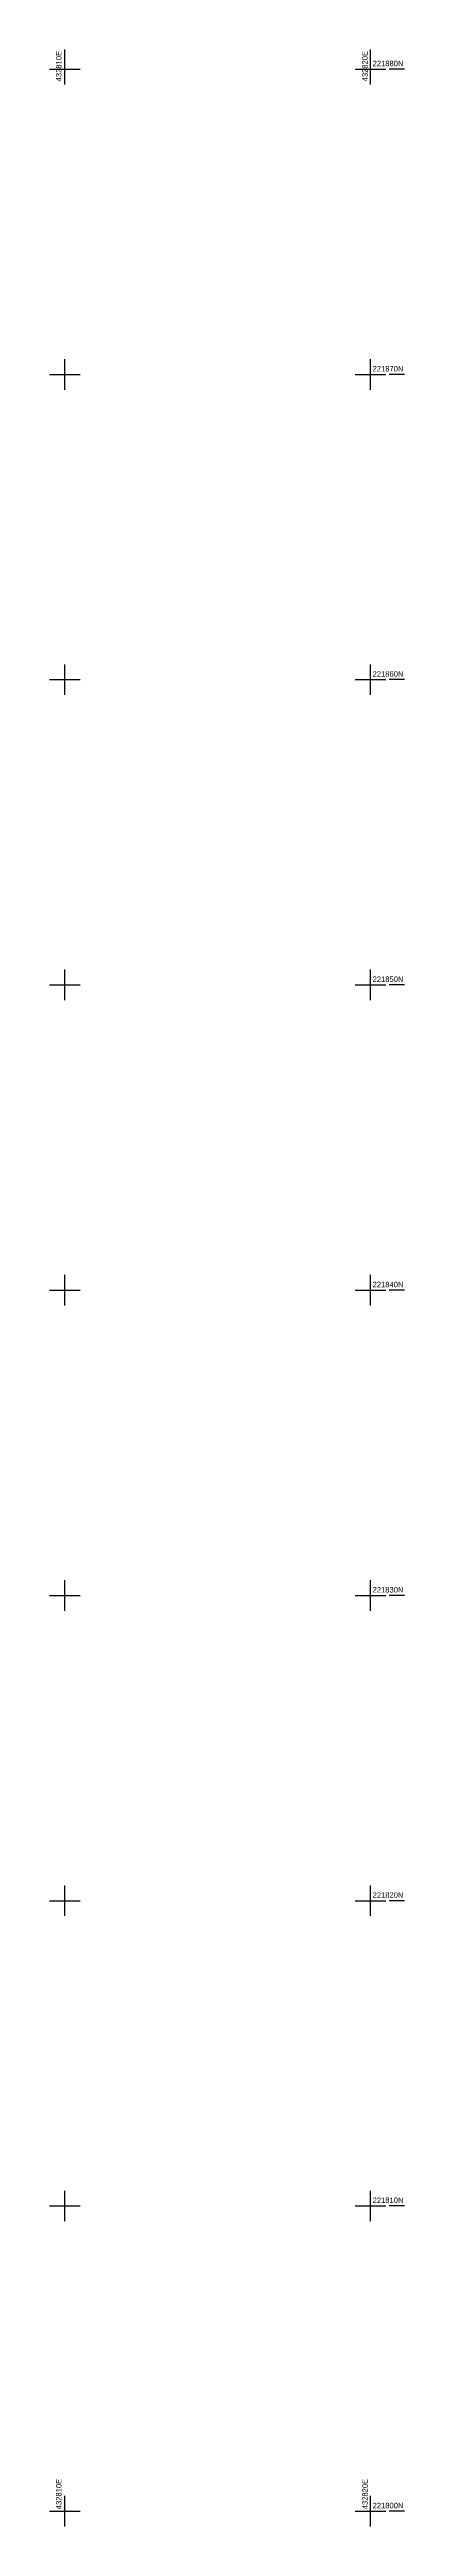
# Model space of a CAD drawing. Header units: millimetres. Extents: x -41320 to 62477, y -39180 to 41963.
# Drawn here: x 50872 to 62477, y -39180 to 41963 of the extents above; entities that cross this region are included whole.
import ezdxf

# ---------------------------------------------------------------- set-up
doc = ezdxf.new("R2010")
doc.units = ezdxf.units.MM
doc.layers.add('SV___GRID', color=7, linetype='Continuous', true_color=0xffffff)

msp = doc.modelspace()

# ---------------------------------------------------------------- linework, layer by layer
at = {"layer": 'SV___GRID', "color": 1, "linetype": 'Continuous', "ltscale": 100}
for p, q in [((51372, 40820), (51372, 41963)), ((61372, 40820), (61372, 41963)), ((50872, 41320), (51872, 41320)), ((60872, 41320), (61872, 41320)), ((62477, 41320), (61977, 41320)), ((51372, 30820), (51372, 31820)), ((61372, 30820), (61372, 31820)), ((50872, 31320), (51872, 31320)), ((60872, 31320), (61872, 31320)), ((62477, 31320), (61977, 31320)), ((50872, 21320), (51872, 21320)), ((51372, 20820), (51372, 21820)), ((60872, 21320), (61872, 21320)), ((61372, 20820), (61372, 21820)), ((62477, 21320), (61977, 21320)), ((51372, 10820), (51372, 11820)), ((61372, 10820), (61372, 11820)), ((50872, 11320), (51872, 11320)), ((60872, 11320), (61872, 11320)), ((62477, 11320), (61977, 11320)), ((51372, 820), (51372, 1820)), ((61372, 820), (61372, 1820)), ((50872, 1320), (51872, 1320)), ((60872, 1320), (61872, 1320)), ((62477, 1320), (61977, 1320)), ((50872, -8680), (51872, -8680)), ((51372, -9180), (51372, -8180)), ((60872, -8680), (61872, -8680)), ((61372, -9180), (61372, -8180)), ((62477, -8680), (61977, -8680)), ((51372, -19180), (51372, -18180)), ((61372, -19180), (61372, -18180)), ((50872, -18680), (51872, -18680)), ((60872, -18680), (61872, -18680)), ((62477, -18680), (61977, -18680)), ((51372, -29180), (51372, -28180)), ((61372, -29180), (61372, -28180)), ((50872, -28680), (51872, -28680)), ((60872, -28680), (61872, -28680)), ((62477, -28680), (61977, -28680)), ((50872, -38680), (51872, -38680)), ((51372, -39180), (51372, -38180)), ((60872, -38680), (61872, -38680)), ((61372, -39180), (61372, -38180)), ((62477, -38680), (61977, -38680))]:
    msp.add_line(p, q, dxfattribs=at)

# ---------------------------------------------------------------- texts
for s, p in [('432810E', (51260, 40920)), ('432820E', (61276, 40920)), ('432810E', (51260, -38616)), ('432820E', (61276, -38616))]:
    msp.add_text(s, height=180, rotation=90, dxfattribs=at).set_placement(p)
for s, p in [('221880N', (61436, 41416)), ('221870N', (61436, 31416)), ('221860N', (61436, 21416)), ('221850N', (61436, 11416)), ('221840N', (61436, 1416)), ('221830N', (61436, -8584)), ('221820N', (61436, -18584)), ('221810N', (61436, -28584)), ('221800N', (61436, -38584))]:
    msp.add_text(s, height=180, dxfattribs=at).set_placement(p)

doc.saveas('drawing.dxf')
